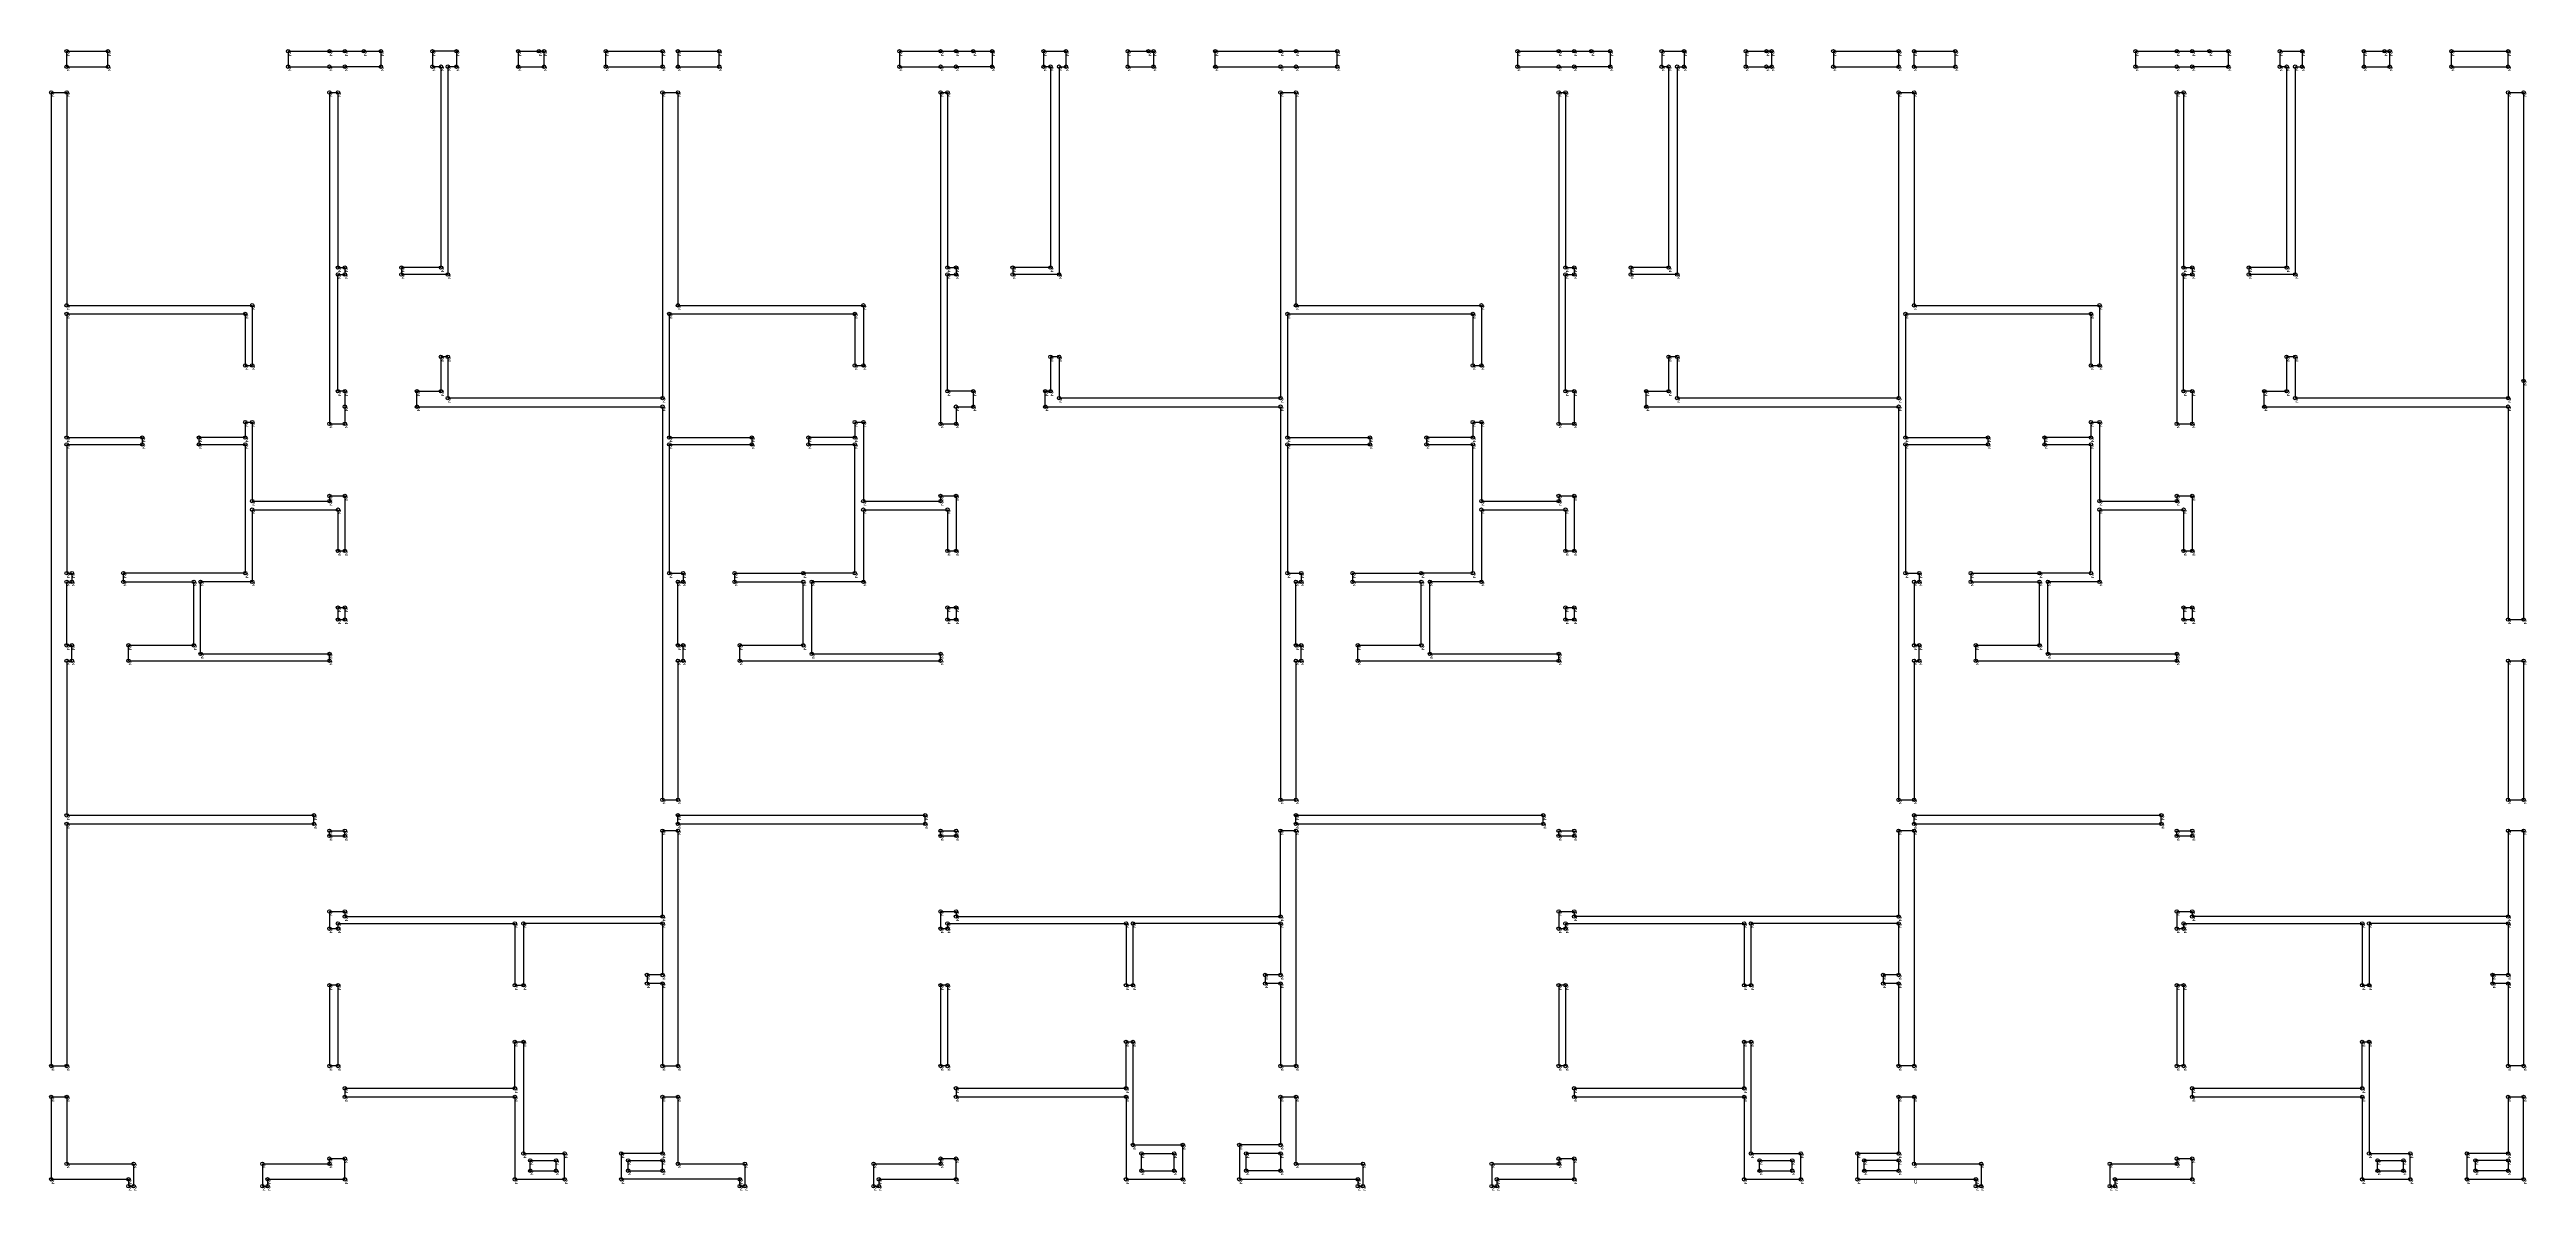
# Model space of a CAD drawing. Header units: metres. Extents: x 233 to 1676, y 438 to 1102.
import ezdxf

# ---------------------------------------------------------------- set-up
doc = ezdxf.new("R2010")
doc.units = ezdxf.units.M

msp = doc.modelspace()

# ---------------------------------------------------------------- linework, layer by layer
for p, q in [((243, 1092), (243, 1101)), ((243, 1101), (267, 1101)), ((267, 1092), (267, 1101)), ((372, 1101), (396, 1101)), ((372, 1101), (372, 1092)), ((396, 1101), (405, 1101)), ((405, 1101), (426, 1101)), ((416, 1101), (416, 1101)), ((426, 1101), (426, 1092)), ((470, 1101), (456, 1101)), ((456, 1101), (456, 1092)), ((470, 1101), (470, 1092)), ((506, 1101), (506, 1092)), ((506, 1101), (521, 1101)), ((518, 1101), (518, 1101)), ((521, 1101), (521, 1092)), ((557, 1092), (557, 1101)), ((557, 1101), (590, 1101)), ((590, 1092), (590, 1101)), ((599, 1101), (599, 1092)), ((599, 1101), (623, 1101)), ((623, 1092), (623, 1101)), ((728, 1101), (752, 1101)), ((728, 1101), (728, 1092)), ((752, 1101), (761, 1101)), ((761, 1101), (782, 1101)), ((771, 1101), (771, 1101)), ((782, 1101), (782, 1092)), ((812, 1101), (812, 1092)), ((812, 1101), (825, 1101)), ((825, 1101), (825, 1092)), ((861, 1101), (861, 1092)), ((861, 1101), (876, 1101)), ((873, 1101), (873, 1101)), ((876, 1101), (876, 1092)), ((912, 1092), (912, 1101)), ((912, 1101), (950, 1101)), ((950, 1101), (959, 1101)), ((959, 1101), (983, 1101)), ((983, 1092), (983, 1101)), ((1088, 1101), (1112, 1101)), ((1088, 1101), (1088, 1092)), ((1112, 1101), (1121, 1101)), ((1121, 1101), (1142, 1101)), ((1131, 1101), (1131, 1101)), ((1142, 1101), (1142, 1092)), ((1172, 1101), (1172, 1092)), ((1172, 1101), (1185, 1101)), ((1185, 1101), (1185, 1092)), ((1221, 1101), (1221, 1092)), ((1221, 1101), (1236, 1101)), ((1233, 1101), (1233, 1101)), ((1236, 1101), (1236, 1092)), ((1272, 1101), (1310, 1101)), ((1272, 1101), (1272, 1092)), ((1310, 1101), (1310, 1092)), ((1319, 1092), (1319, 1101)), ((1319, 1101), (1343, 1101)), ((1343, 1092), (1343, 1101)), ((1448, 1101), (1472, 1101)), ((1448, 1101), (1448, 1092)), ((1472, 1101), (1481, 1101)), ((1481, 1101), (1502, 1101)), ((1491, 1101), (1491, 1101)), ((1502, 1101), (1502, 1092)), ((1532, 1101), (1532, 1092)), ((1532, 1101), (1545, 1101)), ((1545, 1101), (1545, 1092)), ((1581, 1101), (1581, 1092)), ((1581, 1101), (1596, 1101)), ((1593, 1101), (1593, 1101)), ((1596, 1101), (1596, 1092)), ((1632, 1092), (1632, 1101)), ((1632, 1101), (1665, 1101)), ((1665, 1092), (1665, 1101)), ((243, 1092), (267, 1092)), ((372, 1092), (396, 1092)), ((396, 1092), (405, 1092)), ((426, 1092), (405, 1092)), ((461, 1092), (456, 1092)), ((461, 1092), (461, 975)), ((470, 1092), (465, 1092)), ((465, 1092), (465, 971)), ((506, 1092), (521, 1092)), ((557, 1092), (590, 1092)), ((599, 1092), (623, 1092)), ((728, 1092), (752, 1092)), ((752, 1092), (761, 1092)), ((782, 1092), (761, 1092)), ((816, 1092), (812, 1092)), ((816, 1092), (816, 975)), ((821, 1092), (821, 971)), ((821, 1092), (825, 1092)), ((861, 1092), (876, 1092)), ((912, 1092), (950, 1092)), ((950, 1092), (959, 1092)), ((959, 1092), (983, 1092)), ((1088, 1092), (1112, 1092)), ((1112, 1092), (1121, 1092)), ((1142, 1092), (1121, 1092)), ((1176, 1092), (1172, 1092)), ((1176, 1092), (1176, 975)), ((1181, 1092), (1181, 971)), ((1181, 1092), (1185, 1092)), ((1221, 1092), (1236, 1092)), ((1233, 1092), (1233, 1092)), ((1272, 1092), (1310, 1092)), ((1319, 1092), (1343, 1092)), ((1448, 1092), (1472, 1092)), ((1472, 1092), (1481, 1092)), ((1502, 1092), (1481, 1092)), ((1536, 1092), (1532, 1092)), ((1536, 1092), (1536, 975)), ((1541, 1092), (1541, 971)), ((1541, 1092), (1545, 1092)), ((1581, 1092), (1596, 1092)), ((1632, 1092), (1665, 1092)), ((234, 1077), (234, 510)), ((234, 1077), (243, 1077)), ((243, 1077), (243, 953)), ((396, 1077), (396, 884)), ((396, 1077), (401, 1077)), ((401, 1077), (401, 975)), ((590, 1077), (590, 899)), ((590, 1077), (599, 1077)), ((599, 1077), (599, 953)), ((752, 1077), (752, 884)), ((752, 1077), (756, 1077)), ((756, 1077), (756, 975)), ((950, 1077), (950, 899)), ((950, 1077), (959, 1077)), ((959, 1077), (959, 953)), ((1112, 1077), (1112, 884)), ((1112, 1077), (1116, 1077)), ((1116, 1077), (1116, 975)), ((1310, 1077), (1310, 899)), ((1310, 1077), (1319, 1077)), ((1319, 1077), (1319, 953)), ((1472, 1077), (1472, 884)), ((1472, 1077), (1476, 1077)), ((1476, 1077), (1476, 975)), ((1665, 1077), (1665, 899)), ((1665, 1077), (1674, 1077)), ((1674, 1077), (1674, 909)), ((401, 975), (405, 975)), ((401, 903), (401, 971)), ((401, 971), (405, 971)), ((405, 975), (405, 971)), ((461, 975), (438, 975)), ((438, 975), (438, 971)), ((465, 971), (438, 971)), ((756, 975), (761, 975)), ((756, 903), (756, 971)), ((756, 971), (761, 971)), ((761, 975), (761, 971)), ((816, 975), (794, 975)), ((794, 975), (794, 971)), ((821, 971), (794, 971)), ((1116, 975), (1121, 975)), ((1116, 903), (1116, 971)), ((1116, 971), (1121, 971)), ((1121, 975), (1121, 971)), ((1176, 975), (1154, 975)), ((1154, 975), (1154, 971)), ((1181, 971), (1154, 971)), ((1476, 975), (1481, 975)), ((1476, 903), (1476, 971)), ((1476, 971), (1481, 971)), ((1481, 975), (1481, 971)), ((1536, 975), (1514, 975)), ((1514, 975), (1514, 971)), ((1541, 971), (1514, 971)), ((243, 953), (351, 953)), ((351, 953), (351, 918)), ((599, 953), (707, 953)), ((707, 953), (707, 918)), ((959, 953), (1067, 953)), ((1067, 953), (1067, 918)), ((1319, 953), (1427, 953)), ((1427, 953), (1427, 918)), ((243, 948), (243, 876)), ((243, 948), (347, 948)), ((347, 948), (347, 918)), ((594, 948), (594, 876)), ((594, 948), (702, 948)), ((702, 948), (702, 918)), ((954, 948), (954, 876)), ((954, 948), (1062, 948)), ((1062, 948), (1062, 918)), ((1314, 948), (1314, 876)), ((1314, 948), (1422, 948)), ((1422, 948), (1422, 918)), ((347, 918), (351, 918)), ((465, 923), (461, 923)), ((461, 923), (461, 903)), ((465, 923), (465, 899)), ((702, 918), (707, 918)), ((821, 923), (816, 923)), ((816, 923), (816, 903)), ((821, 923), (821, 899)), ((1062, 918), (1067, 918)), ((1181, 923), (1176, 923)), ((1176, 923), (1176, 903)), ((1181, 923), (1181, 899)), ((1422, 918), (1427, 918)), ((1541, 923), (1536, 923)), ((1536, 923), (1536, 903)), ((1541, 923), (1541, 899)), ((1674, 909), (1674, 770)), ((405, 903), (401, 903)), ((405, 903), (405, 894)), ((447, 894), (447, 903)), ((447, 903), (461, 903)), ((590, 899), (465, 899)), ((771, 903), (756, 903)), ((771, 903), (771, 894)), ((813, 894), (813, 903)), ((813, 903), (816, 903)), ((950, 899), (821, 899)), ((1121, 903), (1116, 903)), ((1121, 903), (1121, 884)), ((1163, 894), (1163, 903)), ((1163, 903), (1176, 903)), ((1310, 899), (1181, 899)), ((1481, 903), (1476, 903)), ((1481, 903), (1481, 884)), ((1523, 894), (1523, 903)), ((1523, 903), (1536, 903)), ((1665, 899), (1541, 899)), ((347, 885), (347, 876)), ((347, 885), (351, 885)), ((351, 885), (351, 839)), ((396, 884), (405, 884)), ((405, 894), (405, 884)), ((447, 894), (590, 894)), ((590, 894), (590, 665)), ((702, 885), (702, 876)), ((702, 885), (707, 885)), ((707, 885), (707, 839)), ((752, 884), (761, 884)), ((761, 894), (771, 894)), ((761, 894), (761, 884)), ((813, 894), (950, 894)), ((950, 894), (950, 665)), ((1062, 885), (1062, 876)), ((1062, 885), (1067, 885)), ((1067, 885), (1067, 839)), ((1112, 884), (1121, 884)), ((1163, 894), (1310, 894)), ((1310, 894), (1310, 665)), ((1422, 885), (1422, 876)), ((1422, 885), (1427, 885)), ((1427, 885), (1427, 839)), ((1472, 884), (1481, 884)), ((1523, 894), (1665, 894)), ((1665, 894), (1665, 770)), ((243, 876), (287, 876)), ((243, 872), (287, 872)), ((243, 872), (243, 797)), ((287, 876), (287, 872)), ((347, 876), (320, 876)), ((320, 876), (320, 872)), ((320, 872), (347, 872)), ((347, 872), (347, 797)), ((594, 876), (642, 876)), ((594, 872), (642, 872)), ((594, 872), (594, 797)), ((642, 876), (642, 872)), ((702, 876), (675, 876)), ((675, 876), (675, 872)), ((675, 872), (702, 872)), ((702, 797), (702, 872)), ((954, 876), (1002, 876)), ((954, 872), (1002, 872)), ((954, 872), (954, 797)), ((1002, 876), (1002, 872)), ((1062, 876), (1035, 876)), ((1035, 876), (1035, 872)), ((1035, 872), (1062, 872)), ((1062, 797), (1062, 872)), ((1314, 876), (1362, 876)), ((1314, 872), (1314, 797)), ((1314, 872), (1362, 872)), ((1362, 876), (1362, 872)), ((1422, 876), (1395, 876)), ((1395, 876), (1395, 872)), ((1395, 872), (1422, 872)), ((1422, 797), (1422, 872)), ((351, 839), (396, 839)), ((396, 842), (396, 839)), ((396, 842), (405, 842)), ((405, 842), (405, 810)), ((707, 839), (752, 839)), ((752, 842), (752, 839)), ((752, 842), (761, 842)), ((761, 842), (761, 810)), ((1067, 839), (1112, 839)), ((1112, 842), (1112, 839)), ((1112, 842), (1121, 842)), ((1121, 842), (1121, 810)), ((1427, 839), (1472, 839)), ((1472, 842), (1472, 839)), ((1472, 842), (1481, 842)), ((1481, 842), (1481, 810)), ((351, 834), (351, 792)), ((351, 834), (401, 834)), ((401, 834), (401, 810)), ((707, 834), (707, 792)), ((707, 834), (756, 834)), ((756, 834), (756, 810)), ((1067, 834), (1067, 792)), ((1067, 834), (1116, 834)), ((1116, 834), (1116, 810)), ((1427, 834), (1427, 792)), ((1427, 834), (1476, 834)), ((1476, 834), (1476, 810)), ((401, 810), (405, 810)), ((756, 810), (761, 810)), ((1116, 810), (1121, 810)), ((1476, 810), (1481, 810)), ((243, 797), (246, 797)), ((246, 797), (246, 792)), ((347, 797), (276, 797)), ((276, 792), (276, 797)), ((594, 797), (602, 797)), ((602, 797), (602, 792)), ((632, 797), (672, 797)), ((632, 797), (632, 792)), ((702, 797), (672, 797)), ((954, 797), (962, 797)), ((962, 797), (962, 792)), ((992, 797), (1032, 797)), ((992, 797), (992, 792)), ((1062, 797), (1032, 797)), ((1314, 797), (1322, 797)), ((1322, 797), (1322, 792)), ((1352, 797), (1392, 797)), ((1352, 797), (1352, 792)), ((1422, 797), (1392, 797)), ((243, 755), (243, 792)), ((243, 792), (246, 792)), ((276, 792), (317, 792)), ((317, 755), (317, 792)), ((351, 792), (321, 792)), ((321, 750), (321, 792)), ((599, 755), (599, 792)), ((599, 792), (602, 792)), ((632, 792), (672, 792)), ((672, 755), (672, 792)), ((707, 792), (677, 792)), ((677, 750), (677, 792)), ((959, 755), (959, 792)), ((959, 792), (962, 792)), ((992, 792), (1032, 792)), ((1032, 755), (1032, 792)), ((1067, 792), (1037, 792)), ((1037, 750), (1037, 792)), ((1319, 792), (1319, 755)), ((1319, 792), (1322, 792)), ((1352, 792), (1392, 792)), ((1392, 755), (1392, 792)), ((1427, 792), (1397, 792)), ((1397, 750), (1397, 792)), ((401, 777), (401, 770)), ((401, 777), (405, 777)), ((401, 770), (405, 770)), ((405, 777), (405, 770)), ((756, 777), (756, 770)), ((756, 777), (761, 777)), ((756, 770), (761, 770)), ((761, 777), (761, 770)), ((1116, 777), (1116, 770)), ((1116, 777), (1121, 777)), ((1116, 770), (1121, 770)), ((1121, 777), (1121, 770)), ((1476, 777), (1476, 770)), ((1476, 777), (1481, 777)), ((1476, 770), (1481, 770)), ((1481, 777), (1481, 770)), ((1665, 770), (1674, 770)), ((243, 755), (246, 755)), ((246, 746), (246, 755)), ((279, 746), (279, 755)), ((279, 755), (317, 755)), ((599, 755), (602, 755)), ((602, 746), (602, 755)), ((635, 746), (635, 755)), ((635, 755), (672, 755)), ((959, 755), (962, 755)), ((962, 746), (962, 755)), ((995, 746), (995, 755)), ((995, 755), (1032, 755)), ((1319, 755), (1322, 755)), ((1322, 746), (1322, 755)), ((1355, 746), (1355, 755)), ((1355, 755), (1392, 755)), ((243, 746), (243, 656)), ((243, 746), (246, 746)), ((279, 746), (396, 746)), ((321, 750), (396, 750)), ((396, 746), (396, 750)), ((599, 746), (599, 665)), ((599, 746), (602, 746)), ((635, 746), (752, 746)), ((677, 750), (752, 750)), ((752, 746), (752, 750)), ((959, 746), (959, 665)), ((959, 746), (962, 746)), ((995, 746), (1112, 746)), ((1037, 750), (1112, 750)), ((1112, 746), (1112, 750)), ((1319, 746), (1319, 665)), ((1319, 746), (1322, 746)), ((1355, 746), (1472, 746)), ((1397, 750), (1472, 750)), ((1472, 746), (1472, 750)), ((1665, 746), (1665, 665)), ((1665, 746), (1674, 746)), ((1674, 746), (1674, 665)), ((590, 665), (599, 665)), ((950, 665), (959, 665)), ((1310, 665), (1319, 665)), ((1665, 665), (1674, 665)), ((243, 656), (387, 656)), ((243, 651), (387, 651)), ((243, 651), (243, 510)), ((387, 651), (387, 656)), ((599, 651), (599, 656)), ((599, 656), (743, 656)), ((599, 651), (743, 651)), ((743, 651), (743, 656)), ((959, 651), (959, 656)), ((959, 656), (1103, 656)), ((959, 651), (1103, 651)), ((1103, 651), (1103, 656)), ((1319, 651), (1319, 656)), ((1319, 656), (1463, 656)), ((1319, 651), (1463, 651)), ((1463, 651), (1463, 656)), ((396, 644), (396, 647)), ((396, 647), (405, 647)), ((396, 644), (405, 644)), ((405, 644), (405, 647)), ((590, 597), (590, 647)), ((599, 647), (590, 647)), ((599, 647), (599, 510)), ((752, 644), (752, 647)), ((752, 647), (761, 647)), ((752, 644), (761, 644)), ((761, 644), (761, 647)), ((950, 597), (950, 647)), ((959, 647), (950, 647)), ((959, 647), (959, 510)), ((1112, 644), (1112, 647)), ((1112, 647), (1121, 647)), ((1112, 644), (1121, 644)), ((1121, 644), (1121, 647)), ((1319, 647), (1310, 647)), ((1310, 647), (1310, 597)), ((1319, 647), (1319, 510)), ((1472, 644), (1472, 647)), ((1472, 647), (1481, 647)), ((1472, 644), (1481, 644)), ((1481, 644), (1481, 647)), ((1674, 647), (1665, 647)), ((1665, 647), (1665, 597)), ((1674, 647), (1674, 510)), ((396, 600), (396, 590)), ((396, 600), (405, 600)), ((401, 593), (504, 593)), ((401, 593), (401, 590)), ((405, 600), (405, 597)), ((405, 597), (590, 597)), ((504, 593), (504, 557)), ((590, 593), (509, 593)), ((509, 593), (509, 557)), ((590, 593), (590, 563)), ((752, 600), (752, 590)), ((752, 600), (761, 600)), ((756, 593), (860, 593)), ((756, 593), (756, 590)), ((761, 600), (761, 597)), ((761, 597), (950, 597)), ((860, 593), (860, 557)), ((950, 593), (864, 593)), ((864, 593), (864, 557)), ((950, 593), (950, 563)), ((1112, 600), (1112, 590)), ((1112, 600), (1121, 600)), ((1116, 593), (1220, 593)), ((1116, 593), (1116, 590)), ((1121, 600), (1121, 597)), ((1310, 597), (1121, 597)), ((1220, 593), (1220, 557)), ((1310, 593), (1224, 593)), ((1224, 593), (1224, 557)), ((1310, 593), (1310, 563)), ((1472, 600), (1472, 590)), ((1472, 600), (1481, 600)), ((1476, 593), (1580, 593)), ((1476, 593), (1476, 590)), ((1481, 600), (1481, 597)), ((1665, 597), (1481, 597)), ((1580, 593), (1580, 557)), ((1665, 593), (1584, 593)), ((1584, 593), (1584, 557)), ((1665, 593), (1665, 563)), ((396, 590), (401, 590)), ((752, 590), (756, 590)), ((1112, 590), (1116, 590)), ((1472, 590), (1476, 590)), ((590, 563), (581, 563)), ((581, 563), (581, 558)), ((950, 563), (941, 563)), ((941, 563), (941, 558)), ((1310, 563), (1301, 563)), ((1301, 563), (1301, 558)), ((1665, 563), (1656, 563)), ((1656, 563), (1656, 558)), ((401, 557), (396, 557)), ((396, 557), (396, 510)), ((401, 557), (401, 510)), ((504, 557), (509, 557)), ((590, 558), (581, 558)), ((590, 558), (590, 510)), ((756, 557), (752, 557)), ((752, 557), (752, 510)), ((756, 557), (756, 510)), ((860, 557), (864, 557)), ((950, 558), (941, 558)), ((950, 558), (950, 510)), ((1116, 557), (1112, 557)), ((1112, 557), (1112, 510)), ((1116, 557), (1116, 510)), ((1220, 557), (1224, 557)), ((1310, 558), (1301, 558)), ((1310, 558), (1310, 510)), ((1476, 557), (1472, 557)), ((1472, 557), (1472, 510)), ((1476, 557), (1476, 510)), ((1580, 557), (1584, 557)), ((1665, 558), (1656, 558)), ((1665, 558), (1665, 510)), ((504, 497), (504, 524)), ((504, 524), (509, 524)), ((509, 524), (509, 459)), ((860, 497), (860, 524)), ((860, 524), (864, 524)), ((864, 524), (864, 464)), ((1220, 497), (1220, 524)), ((1220, 524), (1224, 524)), ((1224, 524), (1224, 459)), ((1580, 497), (1580, 524)), ((1580, 524), (1584, 524)), ((1584, 524), (1584, 459)), ((234, 510), (243, 510)), ((401, 510), (396, 510)), ((590, 510), (599, 510)), ((756, 510), (752, 510)), ((950, 510), (959, 510)), ((1116, 510), (1112, 510)), ((1319, 510), (1310, 510)), ((1476, 510), (1472, 510)), ((1674, 510), (1665, 510)), ((234, 492), (234, 444)), ((234, 492), (243, 492)), ((243, 492), (243, 453)), ((405, 497), (504, 497)), ((405, 497), (405, 492)), ((405, 492), (504, 492)), ((504, 492), (504, 444)), ((590, 492), (590, 459)), ((590, 492), (599, 492)), ((599, 492), (599, 453)), ((761, 497), (860, 497)), ((761, 497), (761, 492)), ((761, 492), (860, 492)), ((860, 492), (860, 444)), ((950, 492), (950, 464)), ((950, 492), (959, 492)), ((959, 492), (959, 453)), ((1121, 497), (1220, 497)), ((1121, 497), (1121, 492)), ((1121, 492), (1220, 492)), ((1220, 492), (1220, 444)), ((1310, 492), (1310, 459)), ((1310, 492), (1319, 492)), ((1319, 492), (1319, 453)), ((1481, 497), (1580, 497)), ((1481, 497), (1481, 492)), ((1481, 492), (1580, 492)), ((1580, 492), (1580, 444)), ((1665, 492), (1665, 459)), ((1665, 492), (1674, 492)), ((1674, 444), (1674, 492)), ((864, 464), (893, 464)), ((893, 444), (893, 464)), ((950, 464), (926, 464)), ((926, 464), (926, 444)), ((243, 453), (282, 453)), ((282, 453), (282, 440)), ((357, 453), (396, 453)), ((357, 453), (357, 440)), ((405, 456), (396, 456)), ((396, 453), (396, 456)), ((405, 444), (405, 456)), ((509, 459), (533, 459)), ((513, 449), (513, 455)), ((513, 455), (528, 455)), ((513, 449), (528, 449)), ((528, 449), (528, 455)), ((533, 444), (533, 459)), ((590, 459), (566, 459)), ((566, 459), (566, 444)), ((570, 449), (570, 455)), ((570, 455), (590, 455)), ((570, 449), (590, 449)), ((590, 449), (590, 455)), ((599, 453), (638, 453)), ((638, 453), (638, 440)), ((713, 453), (752, 453)), ((713, 453), (713, 440)), ((761, 456), (752, 456)), ((752, 456), (752, 453)), ((761, 444), (761, 456)), ((869, 449), (869, 459)), ((869, 459), (888, 459)), ((869, 449), (888, 449)), ((888, 449), (888, 459)), ((950, 459), (930, 459)), ((930, 449), (930, 459)), ((950, 449), (930, 449)), ((950, 459), (950, 449)), ((959, 453), (998, 453)), ((998, 453), (998, 440)), ((1073, 453), (1112, 453)), ((1073, 453), (1073, 440)), ((1121, 456), (1112, 456)), ((1112, 456), (1112, 453)), ((1121, 444), (1121, 456)), ((1224, 459), (1253, 459)), ((1229, 449), (1229, 455)), ((1229, 455), (1248, 455)), ((1229, 449), (1248, 449)), ((1248, 449), (1248, 455)), ((1253, 444), (1253, 459)), ((1310, 459), (1286, 459)), ((1286, 459), (1286, 444)), ((1310, 455), (1290, 455)), ((1290, 449), (1290, 455)), ((1310, 449), (1290, 449)), ((1310, 455), (1310, 449)), ((1319, 453), (1358, 453)), ((1358, 453), (1358, 440)), ((1433, 453), (1472, 453)), ((1433, 453), (1433, 440)), ((1481, 456), (1472, 456)), ((1472, 456), (1472, 453)), ((1481, 444), (1481, 456)), ((1584, 459), (1608, 459)), ((1589, 449), (1589, 455)), ((1589, 455), (1604, 455)), ((1589, 449), (1604, 449)), ((1604, 449), (1604, 455)), ((1608, 444), (1608, 459)), ((1665, 459), (1641, 459)), ((1641, 459), (1641, 444)), ((1665, 455), (1646, 455)), ((1646, 449), (1646, 455)), ((1665, 449), (1646, 449)), ((1665, 455), (1665, 449)), ((234, 444), (279, 444)), ((279, 444), (279, 440)), ((282, 440), (279, 440)), ((357, 440), (360, 440)), ((360, 444), (405, 444)), ((360, 444), (360, 440)), ((504, 444), (533, 444)), ((635, 444), (566, 444)), ((635, 440), (635, 444)), ((638, 440), (635, 440)), ((713, 440), (716, 440)), ((716, 444), (761, 444)), ((716, 444), (716, 440)), ((860, 444), (893, 444)), ((926, 444), (995, 444)), ((995, 444), (995, 440)), ((998, 440), (995, 440)), ((1073, 440), (1076, 440)), ((1076, 444), (1121, 444)), ((1076, 444), (1076, 440)), ((1220, 444), (1253, 444)), ((1286, 444), (1355, 444)), ((1355, 444), (1355, 440)), ((1358, 440), (1355, 440)), ((1433, 440), (1436, 440)), ((1436, 444), (1481, 444)), ((1436, 444), (1436, 440)), ((1580, 444), (1608, 444)), ((1641, 444), (1674, 444))]:
    msp.add_line(p, q)
at = {"layer": 'debug', "color": 5}
for centre, radius in [((243, 1101), 1), ((267, 1101), 1), ((372, 1101), 1), ((396, 1101), 1), ((405, 1101), 1), ((416, 1101), 1), ((426, 1101), 1), ((456, 1101), 1), ((470, 1101), 1), ((506, 1101), 1), ((518, 1101), 1), ((521, 1101), 1), ((557, 1101), 1), ((590, 1101), 1), ((599, 1101), 1), ((623, 1101), 1), ((728, 1101), 1), ((752, 1101), 1), ((761, 1101), 1), ((771, 1101), 1), ((782, 1101), 1), ((812, 1101), 1), ((825, 1101), 1), ((861, 1101), 1), ((873, 1101), 1), ((876, 1101), 1), ((912, 1101), 1), ((950, 1101), 1), ((959, 1101), 1), ((983, 1101), 1), ((1088, 1101), 1), ((1112, 1101), 1), ((1121, 1101), 1), ((1131, 1101), 1), ((1142, 1101), 1), ((1172, 1101), 1), ((1185, 1101), 1), ((1221, 1101), 1), ((1233, 1101), 1), ((1236, 1101), 1), ((1272, 1101), 1), ((1310, 1101), 1), ((1319, 1101), 1), ((1343, 1101), 1), ((1448, 1101), 1), ((1472, 1101), 1), ((1481, 1101), 1), ((1491, 1101), 1), ((1502, 1101), 1), ((1532, 1101), 1), ((1545, 1101), 1), ((1581, 1101), 1), ((1593, 1101), 1), ((1596, 1101), 1), ((1632, 1101), 1), ((1665, 1101), 1), ((243, 1092), 1), ((267, 1092), 1), ((372, 1092), 1), ((396, 1092), 1), ((405, 1092), 1), ((426, 1092), 1), ((456, 1092), 1), ((461, 1092), 1), ((465, 1092), 1), ((470, 1092), 1), ((506, 1092), 1), ((521, 1092), 1), ((557, 1092), 1), ((590, 1092), 1), ((599, 1092), 1), ((623, 1092), 1), ((728, 1092), 1), ((752, 1092), 1), ((761, 1092), 1), ((782, 1092), 1), ((812, 1092), 1), ((816, 1092), 1), ((821, 1092), 1), ((825, 1092), 1), ((861, 1092), 1), ((876, 1092), 1), ((912, 1092), 1), ((950, 1092), 1), ((959, 1092), 1), ((983, 1092), 1), ((1088, 1092), 1), ((1112, 1092), 1), ((1121, 1092), 1), ((1142, 1092), 1), ((1172, 1092), 1), ((1176, 1092), 1), ((1181, 1092), 1), ((1185, 1092), 1), ((1221, 1092), 1), ((1233, 1092), 1), ((1236, 1092), 1), ((1272, 1092), 1), ((1310, 1092), 1), ((1319, 1092), 1), ((1343, 1092), 1), ((1448, 1092), 1), ((1472, 1092), 1), ((1481, 1092), 1), ((1502, 1092), 1), ((1532, 1092), 1), ((1536, 1092), 1), ((1541, 1092), 1), ((1545, 1092), 1), ((1581, 1092), 1), ((1596, 1092), 1), ((1632, 1092), 1), ((1665, 1092), 1), ((234, 1077), 1), ((243, 1077), 1), ((396, 1077), 1), ((401, 1077), 1), ((590, 1077), 1), ((599, 1077), 1), ((752, 1077), 1), ((756, 1077), 1), ((950, 1077), 1), ((959, 1077), 1), ((1112, 1077), 1), ((1116, 1077), 1), ((1310, 1077), 1), ((1319, 1077), 1), ((1472, 1077), 1), ((1476, 1077), 1), ((1665, 1077), 1), ((1674, 1077), 1), ((401, 975), 1), ((401, 971), 1), ((405, 975), 1), ((405, 971), 1), ((438, 975), 1), ((438, 971), 1), ((461, 975), 1), ((465, 971), 1), ((756, 975), 1), ((756, 971), 1), ((761, 975), 1), ((761, 971), 1), ((794, 975), 1), ((794, 971), 1), ((816, 975), 1), ((821, 971), 1), ((1116, 975), 1), ((1116, 971), 1), ((1121, 975), 1), ((1121, 971), 1), ((1154, 975), 1), ((1154, 971), 1), ((1176, 975), 1), ((1181, 971), 1), ((1476, 975), 1), ((1476, 971), 1), ((1481, 975), 1), ((1481, 971), 1), ((1514, 975), 1), ((1514, 971), 1), ((1536, 975), 1), ((1541, 971), 1), ((243, 953), 1), ((351, 953), 1), ((599, 953), 1), ((707, 953), 1), ((959, 953), 1), ((1067, 953), 1), ((1319, 953), 1), ((1427, 953), 1), ((243, 948), 1), ((347, 948), 1), ((594, 948), 1), ((702, 948), 1), ((954, 948), 1), ((1062, 948), 1), ((1314, 948), 1), ((1422, 948), 1), ((461, 923), 1), ((465, 923), 1), ((816, 923), 1), ((821, 923), 1), ((1176, 923), 1), ((1181, 923), 1), ((1536, 923), 1), ((1541, 923), 1), ((347, 918), 1), ((351, 918), 1), ((702, 918), 1), ((707, 918), 1), ((1062, 918), 1), ((1067, 918), 1), ((1422, 918), 1), ((1427, 918), 1), ((1674, 909), 1), ((401, 903), 1), ((405, 903), 1), ((405, 894), 1), ((447, 903), 1), ((447, 894), 1), ((461, 903), 1), ((465, 899), 1), ((590, 899), 1), ((590, 894), 1), ((756, 903), 1), ((761, 894), 1), ((771, 903), 1), ((771, 894), 1), ((813, 903), 1), ((813, 894), 1), ((816, 903), 1), ((821, 899), 1), ((950, 899), 1), ((950, 894), 1), ((1116, 903), 1), ((1121, 903), 1), ((1163, 903), 1), ((1163, 894), 1), ((1176, 903), 1), ((1181, 899), 1), ((1310, 899), 1), ((1310, 894), 1), ((1476, 903), 1), ((1481, 903), 1), ((1523, 903), 1), ((1523, 894), 1), ((1536, 903), 1), ((1541, 899), 1), ((1665, 899), 1), ((1665, 894), 1), ((347, 885), 1), ((351, 885), 1), ((396, 884), 1), ((405, 884), 1), ((702, 885), 1), ((707, 885), 1), ((752, 884), 1), ((761, 884), 1), ((1062, 885), 1), ((1067, 885), 1), ((1112, 884), 1), ((1121, 884), 1), ((1422, 885), 1), ((1427, 885), 1), ((1472, 884), 1), ((1481, 884), 1), ((243, 876), 1), ((243, 872), 1), ((287, 876), 1), ((287, 872), 1), ((320, 876), 1), ((320, 872), 1), ((347, 876), 1), ((347, 872), 1), ((594, 876), 1), ((594, 872), 1), ((642, 876), 1), ((642, 872), 1), ((675, 876), 1), ((675, 872), 1), ((702, 876), 1), ((702, 872), 1), ((954, 876), 1), ((954, 872), 1), ((1002, 876), 1), ((1002, 872), 1), ((1035, 876), 1), ((1035, 872), 1), ((1062, 876), 1), ((1062, 872), 1), ((1314, 876), 1), ((1314, 872), 1), ((1362, 876), 1), ((1362, 872), 1), ((1395, 876), 1), ((1395, 872), 1), ((1422, 876), 1), ((1422, 872), 1), ((351, 839), 1), ((396, 842), 1), ((396, 839), 1), ((405, 842), 1), ((707, 839), 1), ((752, 842), 1), ((752, 839), 1), ((761, 842), 1), ((1067, 839), 1), ((1112, 842), 1), ((1112, 839), 1), ((1121, 842), 1), ((1427, 839), 1), ((1472, 842), 1), ((1472, 839), 1), ((1481, 842), 1), ((351, 834), 1), ((401, 834), 1), ((707, 834), 1), ((756, 834), 1), ((1067, 834), 1), ((1116, 834), 1), ((1427, 834), 1), ((1476, 834), 1), ((401, 810), 1), ((405, 810), 1), ((756, 810), 1), ((761, 810), 1), ((1116, 810), 1), ((1121, 810), 1), ((1476, 810), 1), ((1481, 810), 1), ((243, 797), 1), ((246, 797), 1), ((276, 797), 1), ((347, 797), 1), ((594, 797), 1), ((602, 797), 1), ((632, 797), 1), ((672, 797), 1), ((702, 797), 1), ((954, 797), 1), ((962, 797), 1), ((992, 797), 1), ((1032, 797), 1), ((1062, 797), 1), ((1314, 797), 1), ((1322, 797), 1), ((1352, 797), 1), ((1392, 797), 1), ((1422, 797), 1), ((243, 792), 1), ((246, 792), 1), ((276, 792), 1), ((317, 792), 1), ((321, 792), 1), ((351, 792), 1), ((599, 792), 1), ((602, 792), 1), ((632, 792), 1), ((672, 792), 1), ((677, 792), 1), ((707, 792), 1), ((959, 792), 1), ((962, 792), 1), ((992, 792), 1), ((1032, 792), 1), ((1037, 792), 1), ((1067, 792), 1), ((1319, 792), 1), ((1322, 792), 1), ((1352, 792), 1), ((1392, 792), 1), ((1397, 792), 1), ((1427, 792), 1), ((401, 777), 1), ((401, 770), 1), ((405, 777), 1), ((405, 770), 1), ((756, 777), 1), ((756, 770), 1), ((761, 777), 1), ((761, 770), 1), ((1116, 777), 1), ((1116, 770), 1), ((1121, 777), 1), ((1121, 770), 1), ((1476, 777), 1), ((1476, 770), 1), ((1481, 777), 1), ((1481, 770), 1), ((1665, 770), 1), ((1674, 770), 1), ((243, 755), 1), ((246, 755), 1), ((279, 755), 1), ((317, 755), 1), ((321, 750), 1), ((396, 750), 1), ((599, 755), 1), ((602, 755), 1), ((635, 755), 1), ((672, 755), 1), ((677, 750), 1), ((752, 750), 1), ((959, 755), 1), ((962, 755), 1), ((995, 755), 1), ((1032, 755), 1), ((1037, 750), 1), ((1112, 750), 1), ((1319, 755), 1), ((1322, 755), 1), ((1355, 755), 1), ((1392, 755), 1), ((1397, 750), 1), ((1472, 750), 1), ((243, 746), 1), ((246, 746), 1), ((279, 746), 1), ((396, 746), 1), ((599, 746), 1), ((602, 746), 1), ((635, 746), 1), ((752, 746), 1), ((959, 746), 1), ((962, 746), 1), ((995, 746), 1), ((1112, 746), 1), ((1319, 746), 1), ((1322, 746), 1), ((1355, 746), 1), ((1472, 746), 1), ((1665, 746), 1), ((1674, 746), 1), ((590, 665), 1), ((599, 665), 1), ((950, 665), 1), ((959, 665), 1), ((1310, 665), 1), ((1319, 665), 1), ((1665, 665), 1), ((1674, 665), 1), ((243, 656), 1), ((243, 651), 1), ((387, 656), 1), ((387, 651), 1), ((599, 656), 1), ((599, 651), 1), ((743, 656), 1), ((743, 651), 1), ((959, 656), 1), ((959, 651), 1), ((1103, 656), 1), ((1103, 651), 1), ((1319, 656), 1), ((1319, 651), 1), ((1463, 656), 1), ((1463, 651), 1), ((396, 647), 1), ((396, 644), 1), ((405, 647), 1), ((405, 644), 1), ((590, 647), 1), ((599, 647), 1), ((752, 647), 1), ((752, 644), 1), ((761, 647), 1), ((761, 644), 1), ((950, 647), 1), ((959, 647), 1), ((1112, 647), 1), ((1112, 644), 1), ((1121, 647), 1), ((1121, 644), 1), ((1310, 647), 1), ((1319, 647), 1), ((1472, 647), 1), ((1472, 644), 1), ((1481, 647), 1), ((1481, 644), 1), ((1665, 647), 1), ((1674, 647), 1), ((396, 600), 1), ((401, 593), 1), ((405, 600), 1), ((405, 597), 1), ((504, 593), 1), ((509, 593), 1), ((590, 597), 1), ((590, 593), 1), ((752, 600), 1), ((756, 593), 1), ((761, 600), 1), ((761, 597), 1), ((860, 593), 1), ((864, 593), 1), ((950, 597), 1), ((950, 593), 1), ((1112, 600), 1), ((1116, 593), 1), ((1121, 600), 1), ((1121, 597), 1), ((1220, 593), 1), ((1224, 593), 1), ((1310, 597), 1), ((1310, 593), 1), ((1472, 600), 1), ((1476, 593), 1), ((1481, 600), 1), ((1481, 597), 1), ((1580, 593), 1), ((1584, 593), 1), ((1665, 597), 1), ((1665, 593), 1), ((396, 590), 1), ((401, 590), 1), ((752, 590), 1), ((756, 590), 1), ((1112, 590), 1), ((1116, 590), 1), ((1472, 590), 1), ((1476, 590), 1), ((581, 563), 1), ((590, 563), 1), ((941, 563), 1), ((950, 563), 1), ((1301, 563), 1), ((1310, 563), 1), ((1656, 563), 1), ((1665, 563), 1), ((396, 557), 1), ((401, 557), 1), ((504, 557), 1), ((509, 557), 1), ((581, 558), 1), ((590, 558), 1), ((752, 557), 1), ((756, 557), 1), ((860, 557), 1), ((864, 557), 1), ((941, 558), 1), ((950, 558), 1), ((1112, 557), 1), ((1116, 557), 1), ((1220, 557), 1), ((1224, 557), 1), ((1301, 558), 1), ((1310, 558), 1), ((1472, 557), 1), ((1476, 557), 1), ((1580, 557), 1), ((1584, 557), 1), ((1656, 558), 1), ((1665, 558), 1), ((504, 524), 1), ((509, 524), 1), ((860, 524), 1), ((864, 524), 1), ((1220, 524), 1), ((1224, 524), 1), ((1580, 524), 1), ((1584, 524), 1), ((234, 510), 1), ((243, 510), 1), ((396, 510), 1), ((401, 510), 1), ((590, 510), 1), ((599, 510), 1), ((752, 510), 1), ((756, 510), 1), ((950, 510), 1), ((959, 510), 1), ((1112, 510), 1), ((1116, 510), 1), ((1310, 510), 1), ((1319, 510), 1), ((1472, 510), 1), ((1476, 510), 1), ((1665, 510), 1), ((1674, 510), 1), ((234, 492), 1), ((243, 492), 1), ((405, 497), 1), ((405, 492), 1), ((504, 497), 1), ((504, 492), 1), ((590, 492), 1), ((599, 492), 1), ((761, 497), 1), ((761, 492), 1), ((860, 497), 1), ((860, 492), 1), ((950, 492), 1), ((959, 492), 1), ((1121, 497), 1), ((1121, 492), 1), ((1220, 497), 1), ((1220, 492), 1), ((1310, 492), 1), ((1319, 492), 1), ((1481, 497), 1), ((1481, 492), 1), ((1580, 497), 1), ((1580, 492), 1), ((1665, 492), 1), ((1674, 492), 1), ((864, 464), 1), ((893, 464), 1), ((926, 464), 1), ((950, 464), 1), ((243, 453), 1), ((282, 453), 1), ((357, 453), 1), ((396, 456), 1), ((396, 453), 1), ((405, 456), 1), ((509, 459), 1), ((513, 455), 1), ((513, 449), 1), ((528, 455), 1), ((528, 449), 1), ((533, 459), 1), ((566, 459), 1), ((570, 455), 1), ((570, 449), 1), ((590, 459), 1), ((590, 455), 1), ((590, 449), 1), ((599, 453), 1), ((638, 453), 1), ((713, 453), 1), ((752, 456), 1), ((752, 453), 1), ((761, 456), 1), ((869, 459), 1), ((869, 449), 1), ((888, 459), 1), ((888, 449), 1), ((930, 459), 1), ((930, 449), 1), ((950, 459), 1), ((950, 449), 1), ((959, 453), 1), ((998, 453), 1), ((1073, 453), 1), ((1112, 456), 1), ((1112, 453), 1), ((1121, 456), 1), ((1224, 459), 1), ((1229, 455), 1), ((1229, 449), 1), ((1248, 455), 1), ((1248, 449), 1), ((1253, 459), 1), ((1286, 459), 1), ((1290, 455), 1), ((1290, 449), 1), ((1310, 459), 1), ((1310, 455), 1), ((1310, 449), 1), ((1319, 453), 1), ((1358, 453), 1), ((1433, 453), 1), ((1472, 456), 1), ((1472, 453), 1), ((1481, 456), 1), ((1584, 459), 1), ((1589, 455), 1), ((1589, 449), 1), ((1604, 455), 1), ((1604, 449), 1), ((1608, 459), 1), ((1641, 459), 1), ((1646, 455), 1), ((1646, 449), 1), ((1665, 459), 1), ((1665, 455), 1), ((1665, 449), 1), ((234, 444), 1), ((279, 444), 1), ((279, 440), 1), ((282, 440), 1), ((357, 440), 1), ((360, 444), 1), ((360, 440), 1), ((405, 444), 1), ((504, 444), 1), ((533, 444), 1), ((566, 444), 1), ((635, 444), 1), ((635, 440), 1), ((638, 440), 1), ((713, 440), 1), ((716, 444), 1), ((716, 440), 1), ((761, 444), 1), ((860, 444), 1), ((893, 444), 1), ((926, 444), 1), ((995, 444), 1), ((995, 440), 1), ((998, 440), 1), ((1073, 440), 1), ((1076, 444), 1), ((1076, 440), 1), ((1121, 444), 1), ((1220, 444), 1), ((1253, 444), 1), ((1286, 444), 1), ((1319, 444), 0), ((1355, 444), 1), ((1355, 440), 1), ((1358, 440), 1), ((1433, 440), 1), ((1436, 444), 1), ((1436, 440), 1), ((1481, 444), 1), ((1580, 444), 1), ((1608, 444), 1), ((1641, 444), 1), ((1674, 444), 1)]:
    msp.add_circle(centre, radius, dxfattribs=at)

# ---------------------------------------------------------------- texts
at = {"layer": 'debug', "char_height": 2.5, "attachment_point": 1}
for s, insert in [('2', (243, 1101)), ('2', (267, 1101)), ('2', (372, 1101)), ('2', (396, 1101)), ('2', (405, 1101)), ('2', (416, 1101)), ('2', (426, 1101)), ('2', (456, 1101)), ('2', (470, 1101)), ('2', (506, 1101)), ('2', (518, 1101)), ('2', (521, 1101)), ('2', (557, 1101)), ('2', (590, 1101)), ('2', (599, 1101)), ('2', (623, 1101)), ('2', (728, 1101)), ('2', (752, 1101)), ('2', (761, 1101)), ('2', (771, 1101)), ('2', (782, 1101)), ('2', (812, 1101)), ('2', (825, 1101)), ('2', (861, 1101)), ('2', (873, 1101)), ('2', (876, 1101)), ('2', (912, 1101)), ('2', (950, 1101)), ('2', (959, 1101)), ('2', (983, 1101)), ('2', (1088, 1101)), ('2', (1112, 1101)), ('2', (1121, 1101)), ('2', (1131, 1101)), ('2', (1142, 1101)), ('2', (1172, 1101)), ('2', (1185, 1101)), ('2', (1221, 1101)), ('2', (1233, 1101)), ('2', (1236, 1101)), ('2', (1272, 1101)), ('2', (1310, 1101)), ('2', (1319, 1101)), ('2', (1343, 1101)), ('2', (1448, 1101)), ('2', (1472, 1101)), ('2', (1481, 1101)), ('2', (1491, 1101)), ('2', (1502, 1101)), ('2', (1532, 1101)), ('2', (1545, 1101)), ('2', (1581, 1101)), ('2', (1593, 1101)), ('2', (1596, 1101)), ('2', (1632, 1101)), ('2', (1665, 1101)), ('2', (243, 1092)), ('2', (267, 1092)), ('2', (372, 1092)), ('2', (396, 1092)), ('2', (405, 1092)), ('2', (426, 1092)), ('2', (456, 1092)), ('2', (461, 1092)), ('2', (465, 1092)), ('2', (470, 1092)), ('2', (506, 1092)), ('2', (521, 1092)), ('2', (557, 1092)), ('2', (590, 1092)), ('2', (599, 1092)), ('2', (623, 1092)), ('2', (728, 1092)), ('2', (752, 1092)), ('2', (761, 1092)), ('2', (782, 1092)), ('2', (812, 1092)), ('2', (816, 1092)), ('2', (821, 1092)), ('2', (825, 1092)), ('2', (861, 1092)), ('2', (876, 1092)), ('2', (912, 1092)), ('2', (950, 1092)), ('2', (959, 1092)), ('2', (983, 1092)), ('2', (1088, 1092)), ('2', (1112, 1092)), ('2', (1121, 1092)), ('2', (1142, 1092)), ('2', (1172, 1092)), ('2', (1176, 1092)), ('2', (1181, 1092)), ('2', (1185, 1092)), ('2', (1221, 1092)), ('2', (1233, 1092)), ('2', (1236, 1092)), ('2', (1272, 1092)), ('2', (1310, 1092)), ('2', (1319, 1092)), ('2', (1343, 1092)), ('2', (1448, 1092)), ('2', (1472, 1092)), ('2', (1481, 1092)), ('2', (1502, 1092)), ('2', (1532, 1092)), ('2', (1536, 1092)), ('2', (1541, 1092)), ('2', (1545, 1092)), ('2', (1581, 1092)), ('2', (1596, 1092)), ('2', (1632, 1092)), ('2', (1665, 1092)), ('2', (234, 1077)), ('2', (243, 1077)), ('2', (396, 1077)), ('2', (401, 1077)), ('2', (590, 1077)), ('2', (599, 1077)), ('2', (752, 1077)), ('2', (756, 1077)), ('2', (950, 1077)), ('2', (959, 1077)), ('2', (1112, 1077)), ('2', (1116, 1077)), ('2', (1310, 1077)), ('2', (1319, 1077)), ('2', (1472, 1077)), ('2', (1476, 1077)), ('2', (1665, 1077)), ('2', (1674, 1077)), ('2', (401, 975)), ('2', (401, 971)), ('2', (405, 975)), ('2', (405, 971)), ('2', (438, 975)), ('2', (438, 971)), ('2', (461, 975)), ('2', (465, 971)), ('2', (756, 975)), ('2', (756, 971)), ('2', (761, 975)), ('2', (761, 971)), ('2', (794, 975)), ('2', (794, 971)), ('2', (816, 975)), ('2', (821, 971)), ('2', (1116, 975)), ('2', (1116, 971)), ('2', (1121, 975)), ('2', (1121, 971)), ('2', (1154, 975)), ('2', (1154, 971)), ('2', (1176, 975)), ('2', (1181, 971)), ('2', (1476, 975)), ('2', (1476, 971)), ('2', (1481, 975)), ('2', (1481, 971)), ('2', (1514, 975)), ('2', (1514, 971)), ('2', (1536, 975)), ('2', (1541, 971)), ('2', (243, 953)), ('2', (351, 953)), ('2', (599, 953)), ('2', (707, 953)), ('2', (959, 953)), ('2', (1067, 953)), ('2', (1319, 953)), ('2', (1427, 953)), ('2', (243, 948)), ('2', (347, 948)), ('2', (594, 948)), ('2', (702, 948)), ('2', (954, 948)), ('2', (1062, 948)), ('2', (1314, 948)), ('2', (1422, 948)), ('2', (347, 918)), ('2', (351, 918)), ('2', (461, 923)), ('2', (465, 923)), ('2', (702, 918)), ('2', (707, 918)), ('2', (816, 923)), ('2', (821, 923)), ('2', (1062, 918)), ('2', (1067, 918)), ('2', (1176, 923)), ('2', (1181, 923)), ('2', (1422, 918)), ('2', (1427, 918)), ('2', (1536, 923)), ('2', (1541, 923)), ('2', (1674, 909)), ('2', (401, 903)), ('2', (405, 903)), ('2', (447, 903)), ('2', (461, 903)), ('2', (465, 899)), ('2', (590, 899)), ('2', (756, 903)), ('2', (771, 903)), ('2', (813, 903)), ('2', (816, 903)), ('2', (821, 899)), ('2', (950, 899)), ('2', (1116, 903)), ('2', (1121, 903)), ('2', (1163, 903)), ('2', (1176, 903)), ('2', (1181, 899)), ('2', (1310, 899)), ('2', (1476, 903)), ('2', (1481, 903)), ('2', (1523, 903)), ('2', (1536, 903)), ('2', (1541, 899)), ('2', (1665, 899)), ('2', (347, 885)), ('2', (351, 885)), ('2', (396, 884)), ('2', (405, 894)), ('2', (405, 884)), ('2', (447, 894)), ('2', (590, 894)), ('2', (702, 885)), ('2', (707, 885)), ('2', (752, 884)), ('2', (761, 894)), ('2', (761, 884)), ('2', (771, 894)), ('2', (813, 894)), ('2', (950, 894)), ('2', (1062, 885)), ('2', (1067, 885)), ('2', (1112, 884)), ('2', (1121, 884)), ('2', (1163, 894)), ('2', (1310, 894)), ('2', (1422, 885)), ('2', (1427, 885)), ('2', (1472, 884)), ('2', (1481, 884)), ('2', (1523, 894)), ('2', (1665, 894)), ('2', (243, 876)), ('2', (243, 872)), ('2', (287, 876)), ('2', (287, 872)), ('2', (320, 876)), ('2', (320, 872)), ('2', (347, 876)), ('2', (347, 872)), ('2', (594, 876)), ('2', (594, 872)), ('2', (642, 876)), ('2', (642, 872)), ('2', (675, 876)), ('2', (675, 872)), ('2', (702, 876)), ('2', (702, 872)), ('2', (954, 876)), ('2', (954, 872)), ('2', (1002, 876)), ('2', (1002, 872)), ('2', (1035, 876)), ('2', (1035, 872)), ('2', (1062, 876)), ('2', (1062, 872)), ('2', (1314, 876)), ('2', (1314, 872)), ('2', (1362, 876)), ('2', (1362, 872)), ('2', (1395, 876)), ('2', (1395, 872)), ('2', (1422, 876)), ('2', (1422, 872)), ('2', (351, 839)), ('2', (396, 842)), ('2', (396, 839)), ('2', (405, 842)), ('2', (707, 839)), ('2', (752, 842)), ('2', (752, 839)), ('2', (761, 842)), ('2', (1067, 839)), ('2', (1112, 842)), ('2', (1112, 839)), ('2', (1121, 842)), ('2', (1427, 839)), ('2', (1472, 842)), ('2', (1472, 839)), ('2', (1481, 842)), ('2', (351, 834)), ('2', (401, 834)), ('2', (707, 834)), ('2', (756, 834)), ('2', (1067, 834)), ('2', (1116, 834)), ('2', (1427, 834)), ('2', (1476, 834)), ('2', (401, 810)), ('2', (405, 810)), ('2', (756, 810)), ('2', (761, 810)), ('2', (1116, 810)), ('2', (1121, 810)), ('2', (1476, 810)), ('2', (1481, 810)), ('2', (243, 797)), ('2', (246, 797)), ('2', (276, 797)), ('2', (347, 797)), ('2', (594, 797)), ('2', (602, 797)), ('2', (632, 797)), ('2', (672, 797)), ('2', (702, 797)), ('2', (954, 797)), ('2', (962, 797)), ('2', (992, 797)), ('2', (1032, 797)), ('2', (1062, 797)), ('2', (1314, 797)), ('2', (1322, 797)), ('2', (1352, 797)), ('2', (1392, 797)), ('2', (1422, 797)), ('2', (243, 792)), ('2', (246, 792)), ('2', (276, 792)), ('2', (317, 792)), ('2', (321, 792)), ('2', (351, 792)), ('2', (599, 792)), ('2', (602, 792)), ('2', (632, 792)), ('2', (672, 792)), ('2', (677, 792)), ('2', (707, 792)), ('2', (959, 792)), ('2', (962, 792)), ('2', (992, 792)), ('2', (1032, 792)), ('2', (1037, 792)), ('2', (1067, 792)), ('2', (1319, 792)), ('2', (1322, 792)), ('2', (1352, 792)), ('2', (1392, 792)), ('2', (1397, 792)), ('2', (1427, 792)), ('2', (401, 777)), ('2', (401, 770)), ('2', (405, 777)), ('2', (405, 770)), ('2', (756, 777)), ('2', (756, 770)), ('2', (761, 777)), ('2', (761, 770)), ('2', (1116, 777)), ('2', (1116, 770)), ('2', (1121, 777)), ('2', (1121, 770)), ('2', (1476, 777)), ('2', (1476, 770)), ('2', (1481, 777)), ('2', (1481, 770)), ('2', (1665, 770)), ('2', (1674, 770)), ('2', (243, 755)), ('2', (246, 755)), ('2', (279, 755)), ('2', (317, 755)), ('2', (599, 755)), ('2', (602, 755)), ('2', (635, 755)), ('2', (672, 755)), ('2', (959, 755)), ('2', (962, 755)), ('2', (995, 755)), ('2', (1032, 755)), ('2', (1319, 755)), ('2', (1322, 755)), ('2', (1355, 755)), ('2', (1392, 755)), ('2', (243, 746)), ('2', (246, 746)), ('2', (279, 746)), ('2', (321, 750)), ('2', (396, 750)), ('2', (396, 746)), ('2', (599, 746)), ('2', (602, 746)), ('2', (635, 746)), ('2', (677, 750)), ('2', (752, 750)), ('2', (752, 746)), ('2', (959, 746)), ('2', (962, 746)), ('2', (995, 746)), ('2', (1037, 750)), ('2', (1112, 750)), ('2', (1112, 746)), ('2', (1319, 746)), ('2', (1322, 746)), ('2', (1355, 746)), ('2', (1397, 750)), ('2', (1472, 750)), ('2', (1472, 746)), ('2', (1665, 746)), ('2', (1674, 746)), ('2', (590, 665)), ('2', (599, 665)), ('2', (950, 665)), ('2', (959, 665)), ('2', (1310, 665)), ('2', (1319, 665)), ('2', (1665, 665)), ('2', (1674, 665)), ('2', (243, 656)), ('2', (243, 651)), ('2', (387, 656)), ('2', (387, 651)), ('2', (599, 656)), ('2', (599, 651)), ('2', (743, 656)), ('2', (743, 651)), ('2', (959, 656)), ('2', (959, 651)), ('2', (1103, 656)), ('2', (1103, 651)), ('2', (1319, 656)), ('2', (1319, 651)), ('2', (1463, 656)), ('2', (1463, 651)), ('2', (396, 647)), ('2', (396, 644)), ('2', (405, 647)), ('2', (405, 644)), ('2', (590, 647)), ('2', (599, 647)), ('2', (752, 647)), ('2', (752, 644)), ('2', (761, 647)), ('2', (761, 644)), ('2', (950, 647)), ('2', (959, 647)), ('2', (1112, 647)), ('2', (1112, 644)), ('2', (1121, 647)), ('2', (1121, 644)), ('2', (1310, 647)), ('2', (1319, 647)), ('2', (1472, 647)), ('2', (1472, 644)), ('2', (1481, 647)), ('2', (1481, 644)), ('2', (1665, 647)), ('2', (1674, 647)), ('2', (396, 600)), ('2', (401, 593)), ('2', (405, 600)), ('2', (405, 597)), ('2', (504, 593)), ('2', (509, 593)), ('2', (590, 597)), ('2', (590, 593)), ('2', (752, 600)), ('2', (756, 593)), ('2', (761, 600)), ('2', (761, 597)), ('2', (860, 593)), ('2', (864, 593)), ('2', (950, 597)), ('2', (950, 593)), ('2', (1112, 600)), ('2', (1116, 593)), ('2', (1121, 600)), ('2', (1121, 597)), ('2', (1220, 593)), ('2', (1224, 593)), ('2', (1310, 597)), ('2', (1310, 593)), ('2', (1472, 600)), ('2', (1476, 593)), ('2', (1481, 600)), ('2', (1481, 597)), ('2', (1580, 593)), ('2', (1584, 593)), ('2', (1665, 597)), ('2', (1665, 593)), ('2', (396, 590)), ('2', (401, 590)), ('2', (752, 590)), ('2', (756, 590)), ('2', (1112, 590)), ('2', (1116, 590)), ('2', (1472, 590)), ('2', (1476, 590)), ('2', (581, 563)), ('2', (590, 563)), ('2', (941, 563)), ('2', (950, 563)), ('2', (1301, 563)), ('2', (1310, 563)), ('2', (1656, 563)), ('2', (1665, 563)), ('2', (396, 557)), ('2', (401, 557)), ('2', (504, 557)), ('2', (509, 557)), ('2', (581, 558)), ('2', (590, 558)), ('2', (752, 557)), ('2', (756, 557)), ('2', (860, 557)), ('2', (864, 557)), ('2', (941, 558)), ('2', (950, 558)), ('2', (1112, 557)), ('2', (1116, 557)), ('2', (1220, 557)), ('2', (1224, 557)), ('2', (1301, 558)), ('2', (1310, 558)), ('2', (1472, 557)), ('2', (1476, 557)), ('2', (1580, 557)), ('2', (1584, 557)), ('2', (1656, 558)), ('2', (1665, 558)), ('2', (504, 524)), ('2', (509, 524)), ('2', (860, 524)), ('2', (864, 524)), ('2', (1220, 524)), ('2', (1224, 524)), ('2', (1580, 524)), ('2', (1584, 524)), ('2', (234, 510)), ('2', (243, 510)), ('2', (396, 510)), ('2', (401, 510)), ('2', (590, 510)), ('2', (599, 510)), ('2', (752, 510)), ('2', (756, 510)), ('2', (950, 510)), ('2', (959, 510)), ('2', (1112, 510)), ('2', (1116, 510)), ('2', (1310, 510)), ('2', (1319, 510)), ('2', (1472, 510)), ('2', (1476, 510)), ('2', (1665, 510)), ('2', (1674, 510)), ('2', (234, 492)), ('2', (243, 492)), ('2', (405, 497)), ('2', (405, 492)), ('2', (504, 497)), ('2', (504, 492)), ('2', (590, 492)), ('2', (599, 492)), ('2', (761, 497)), ('2', (761, 492)), ('2', (860, 497)), ('2', (860, 492)), ('2', (950, 492)), ('2', (959, 492)), ('2', (1121, 497)), ('2', (1121, 492)), ('2', (1220, 497)), ('2', (1220, 492)), ('2', (1310, 492)), ('2', (1319, 492)), ('2', (1481, 497)), ('2', (1481, 492)), ('2', (1580, 497)), ('2', (1580, 492)), ('2', (1665, 492)), ('2', (1674, 492)), ('2', (864, 464)), ('2', (893, 464)), ('2', (926, 464)), ('2', (950, 464)), ('2', (243, 453)), ('2', (282, 453)), ('2', (357, 453)), ('2', (396, 456)), ('2', (396, 453)), ('2', (405, 456)), ('2', (509, 459)), ('2', (513, 455)), ('2', (513, 449)), ('2', (528, 455)), ('2', (528, 449)), ('2', (533, 459)), ('2', (566, 459)), ('2', (570, 455)), ('2', (570, 449)), ('2', (590, 459)), ('2', (590, 455)), ('2', (590, 449)), ('2', (599, 453)), ('2', (638, 453)), ('2', (713, 453)), ('2', (752, 456)), ('2', (752, 453)), ('2', (761, 456)), ('2', (869, 459)), ('2', (869, 449)), ('2', (888, 459)), ('2', (888, 449)), ('2', (930, 459)), ('2', (930, 449)), ('2', (950, 459)), ('2', (950, 449)), ('2', (959, 453)), ('2', (998, 453)), ('2', (1073, 453)), ('2', (1112, 456)), ('2', (1112, 453)), ('2', (1121, 456)), ('2', (1224, 459)), ('2', (1229, 455)), ('2', (1229, 449)), ('2', (1248, 455)), ('2', (1248, 449)), ('2', (1253, 459)), ('2', (1286, 459)), ('2', (1290, 455)), ('2', (1290, 449)), ('2', (1310, 459)), ('2', (1310, 455)), ('2', (1310, 449)), ('2', (1319, 453)), ('2', (1358, 453)), ('2', (1433, 453)), ('2', (1472, 456)), ('2', (1472, 453)), ('2', (1481, 456)), ('2', (1584, 459)), ('2', (1589, 455)), ('2', (1589, 449)), ('2', (1604, 455)), ('2', (1604, 449)), ('2', (1608, 459)), ('2', (1641, 459)), ('2', (1646, 455)), ('2', (1646, 449)), ('2', (1665, 459)), ('2', (1665, 455)), ('2', (1665, 449)), ('2', (234, 444)), ('2', (279, 444)), ('2', (279, 440)), ('2', (282, 440)), ('2', (357, 440)), ('2', (360, 444)), ('2', (360, 440)), ('2', (405, 444)), ('2', (504, 444)), ('2', (533, 444)), ('2', (566, 444)), ('2', (635, 444)), ('2', (635, 440)), ('2', (638, 440)), ('2', (713, 440)), ('2', (716, 444)), ('2', (716, 440)), ('2', (761, 444)), ('2', (860, 444)), ('2', (893, 444)), ('2', (926, 444)), ('2', (995, 444)), ('2', (995, 440)), ('2', (998, 440)), ('2', (1073, 440)), ('2', (1076, 444)), ('2', (1076, 440)), ('2', (1121, 444)), ('2', (1220, 444)), ('2', (1253, 444)), ('2', (1286, 444)), ('0', (1319, 444)), ('2', (1355, 444)), ('2', (1355, 440)), ('2', (1358, 440)), ('2', (1433, 440)), ('2', (1436, 444)), ('2', (1436, 440)), ('2', (1481, 444)), ('2', (1580, 444)), ('2', (1608, 444)), ('2', (1641, 444)), ('2', (1674, 444))]:
    msp.add_mtext(s, dxfattribs=dict(at, insert=insert))

doc.saveas('drawing.dxf')
